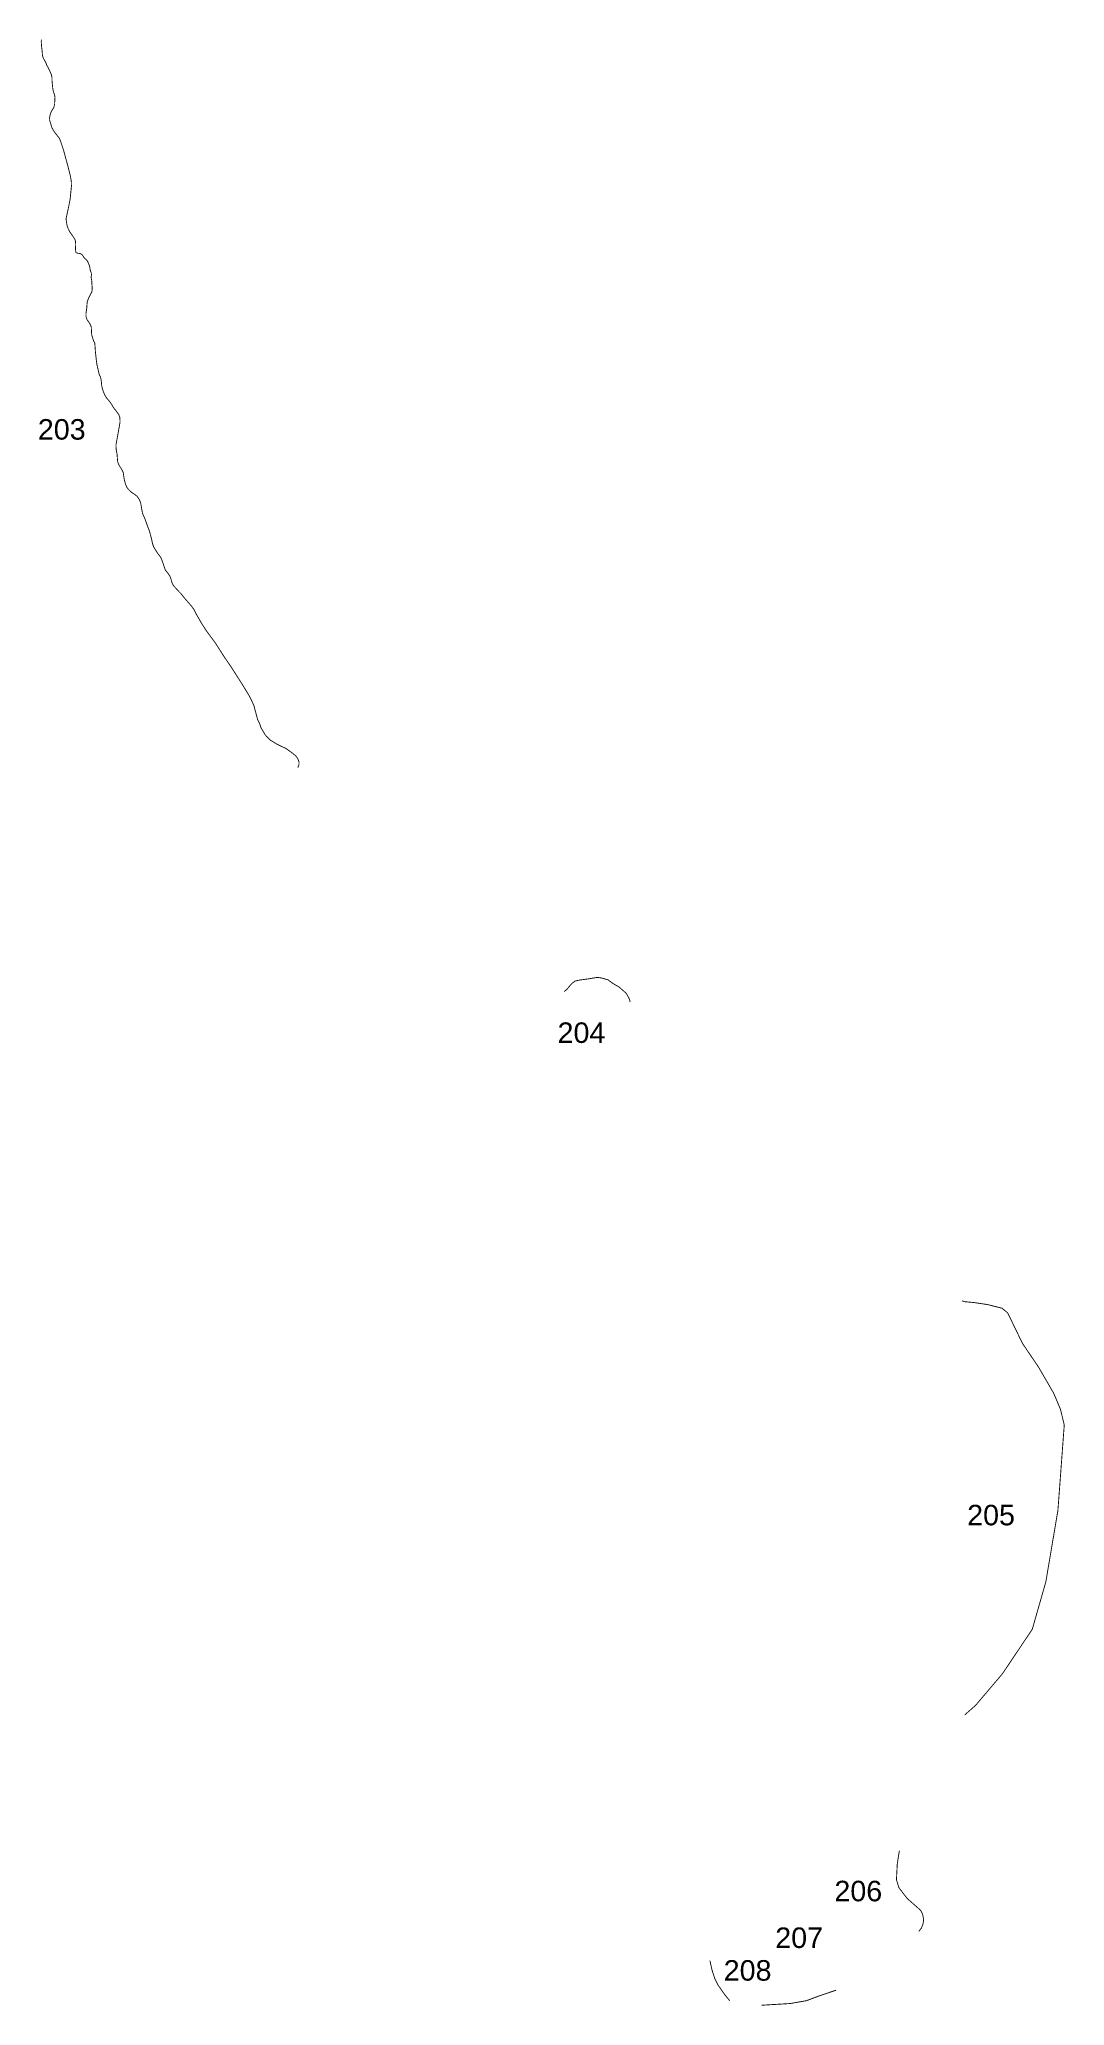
# Model space of a CAD drawing. Header units: metres. Extents: x 254121 to 358116, y 1739230 to 2227325.
# Drawn here: x 301992 to 305494, y 1943284 to 1949994 of the extents above; entities that cross this region are included whole.
import ezdxf

# ---------------------------------------------------------------- set-up
doc = ezdxf.new("R2010")
doc.units = ezdxf.units.M
doc.layers.add('NATURALLY PROTECTED', color=3, linetype='Continuous')
doc.styles.get("Standard").update_dxf_attribs({"font": 'arial.ttf'})

msp = doc.modelspace()

# ---------------------------------------------------------------- texts
at = {"char_height": 70, "attachment_point": 1}
for s, insert in [('203', (301987.4, 1948697.9)), ('204', (303762.1, 1946639.2)), ('205', (305160.8, 1944993.1)), ('206', (304707.5, 1943710.2)), ('207', (304505.5, 1943550.8)), ('208', (304329.5, 1943439.4))]:
    msp.add_mtext_dynamic_manual_height_columns(s, width=95.172, gutter_width=1, heights=[0], dxfattribs=dict(at, insert=insert))

# ---------------------------------------------------------------- linework, layer by layer
at = {"layer": 'NATURALLY PROTECTED', "const_width": 3, "flags": 128}
for points in [[(301999.7, 1949992.4), (301998.9, 1949985.7), (302000.1, 1949969.5), (302002.1, 1949953.4), (302002.9, 1949942.1), (302004.4, 1949933.2), (302007.5, 1949926.7), (302014.9, 1949914.1), (302017.4, 1949906.6), (302026.5, 1949889.8), (302030.5, 1949880.1), (302033.4, 1949873.7), (302035.5, 1949864.3), (302036, 1949848.9), (302038.3, 1949827), (302040.5, 1949814.6), (302043.8, 1949806.5), (302045.9, 1949797), (302045.2, 1949783.7), (302044.6, 1949772.1), (302041.6, 1949760.4), (302036.5, 1949752.9), (302030.6, 1949740.8), (302028.8, 1949733.7), (302027.4, 1949725.1), (302027.9, 1949716.8), (302033.2, 1949699.8), (302035.9, 1949691.2), (302042.9, 1949679.3), (302052.8, 1949666.3), (302061.4, 1949655.8), (302065.3, 1949645), (302075.7, 1949613.9), (302082, 1949590.2), (302091.5, 1949555.7), (302097.8, 1949530.5), (302101.3, 1949512.4), (302102.1, 1949493), (302097.6, 1949447.9), (302092.2, 1949420.6), (302086.6, 1949394.9), (302083.6, 1949381.2), (302085.2, 1949368.8), (302088.1, 1949354.2), (302096.6, 1949336.6), (302109.4, 1949318.5), (302114.5, 1949309.7), (302116.2, 1949303.6), (302116.5, 1949291.7), (302115.7, 1949279), (302117, 1949267.4), (302120.1, 1949264.8), (302124.9, 1949263.6), (302131.3, 1949263.3), (302137.4, 1949260.1), (302141, 1949255.9), (302144.7, 1949249.7), (302147.9, 1949245.8), (302150.4, 1949244), (302154.4, 1949240.4), (302157.9, 1949235), (302163, 1949223), (302165.1, 1949214.5), (302166.2, 1949206.6), (302167.3, 1949203.5), (302169.9, 1949196.8), (302170.5, 1949190.8), (302169.2, 1949181), (302170.2, 1949176.3), (302171.8, 1949168.6), (302171.9, 1949161.8), (302172.2, 1949154.2), (302173.2, 1949145.8), (302172.8, 1949138.9), (302171.6, 1949131.6), (302166.3, 1949122.3), (302162.1, 1949113.8), (302158.8, 1949105.8), (302155.8, 1949097.4), (302154.4, 1949077.1), (302151.9, 1949059.1), (302152, 1949047.7), (302155.5, 1949037.2), (302163.2, 1949026.1), (302167.1, 1949019.7), (302169.8, 1949011.7), (302170.5, 1948999.9), (302171.1, 1948986.6), (302173.5, 1948976.8), (302178.1, 1948964.3), (302181.4, 1948958.7), (302182.4, 1948950.7), (302184, 1948926.6), (302186.9, 1948900.6), (302189.1, 1948883.9), (302196.7, 1948851.4), (302201.7, 1948840.4), (302203.7, 1948829.8), (302205.4, 1948812.4), (302207.5, 1948802.1), (302211.5, 1948790.6), (302216.1, 1948779.8), (302222.6, 1948769.4), (302232.7, 1948757.7), (302238.5, 1948749.6), (302245.5, 1948737.2), (302254.6, 1948726.1), (302263.9, 1948713.3), (302267.4, 1948703.7), (302268.1, 1948687.3), (302262.6, 1948656.3), (302258.1, 1948631.6), (302254.3, 1948610.8), (302254.6, 1948594.7), (302258.1, 1948577.7), (302258.9, 1948563.9), (302260, 1948551.9), (302264.7, 1948540.3), (302274.2, 1948525.7), (302278.9, 1948515.6), (302280.8, 1948502), (302283.4, 1948487.7), (302287.6, 1948473.4), (302291.5, 1948465), (302296.8, 1948457.7), (302306.8, 1948448.3), (302318.5, 1948440.7), (302326, 1948434.8), (302332.7, 1948425.3), (302336.9, 1948416.7), (302339.7, 1948405.9), (302341.8, 1948392.8), (302345, 1948375.7), (302349.8, 1948365), (302353.7, 1948356.1), (302356.5, 1948348.1), (302361.4, 1948334.2), (302368.9, 1948314.7), (302376.1, 1948287.1), (302378.8, 1948273.5), (302382.7, 1948262.1), (302394.8, 1948242.3), (302406.7, 1948226.6), (302411.5, 1948215.9), (302416.4, 1948201.6), (302418.8, 1948193.7), (302422.8, 1948182.8), (302430.2, 1948174), (302438.1, 1948162.4), (302441.8, 1948152.9), (302444.5, 1948142.6), (302447.5, 1948134.9), (302451, 1948128.9), (302458.3, 1948121.1), (302467, 1948111.6), (302477.3, 1948101), (302487, 1948088.5), (302508.5, 1948064), (302518.8, 1948051), (302527.9, 1948033.2), (302548.3, 1947998), (302563.6, 1947974.6), (302594.5, 1947932.6), (302620.1, 1947892.2), (302650.7, 1947847.1), (302688, 1947788.6), (302710.1, 1947752.2), (302725.1, 1947721.1), (302730.4, 1947700.3), (302737.9, 1947672.3), (302744.6, 1947659), (302750, 1947643.5), (302764.4, 1947619.7), (302779.8, 1947603.5), (302804.6, 1947588.2), (302834.3, 1947574.1), (302854.9, 1947559.6), (302869.1, 1947547.8), (302875.8, 1947537.7), (302879.1, 1947528.1), (302879.2, 1947518.8), (302875.7, 1947509.9), (302875.6, 1947506.9)], [(303784.9, 1946744.5), (303792.7, 1946750.7), (303810.6, 1946771.8), (303822.2, 1946780.2), (303837.1, 1946783.8), (303864, 1946787.3), (303897.8, 1946792.8), (303911.8, 1946791), (303933.6, 1946784.8), (303951.6, 1946771.9), (303972.9, 1946759.5), (303996.5, 1946738.5), (304006.8, 1946720.3), (304010.1, 1946708.5)], [(305142.8, 1945689.3), (305151.9, 1945686.3), (305184.3, 1945683.3), (305231.1, 1945676.3), (305279.8, 1945664), (305299.1, 1945648), (305349.8, 1945543.8), (305405.3, 1945461.7), (305455.6, 1945375), (305479.4, 1945319.3), (305492.3, 1945265.3), (305470.7, 1944974.2), (305429.6, 1944731.1), (305383.1, 1944568.4), (305281.1, 1944416.4), (305190.1, 1944309.4), (305152.3, 1944275.9)], [(304929.6, 1943813.2), (304927.7, 1943804), (304922.1, 1943766.7), (304919.3, 1943714), (304927.7, 1943686.4), (304956, 1943649.8), (304986.7, 1943622.7), (305001.7, 1943609.5), (305008.4, 1943596.4), (305010.3, 1943588.4), (305012.2, 1943577.2), (305010.1, 1943563.2), (305004.7, 1943549.1), (304995.3, 1943537.5)], [(304350.2, 1943300.9), (304334.4, 1943319.6), (304309.8, 1943354.8), (304298.8, 1943376.7), (304289.6, 1943405.3), (304282.3, 1943437.5)], [(304713.3, 1943336.9), (304657, 1943317.9), (304612.2, 1943301.1), (304556.4, 1943291.3), (304458.6, 1943285.5)]]:
    msp.add_lwpolyline(points, dxfattribs=at)

msp.set_redraw_order([(e.dxf.handle, doc.entitydb.next_handle()) for e in msp.query("TEXT MTEXT ATTDEF DIMENSION ARC_DIMENSION")])  # texts and dimensions are drawn at this point

doc.saveas('drawing.dxf')
